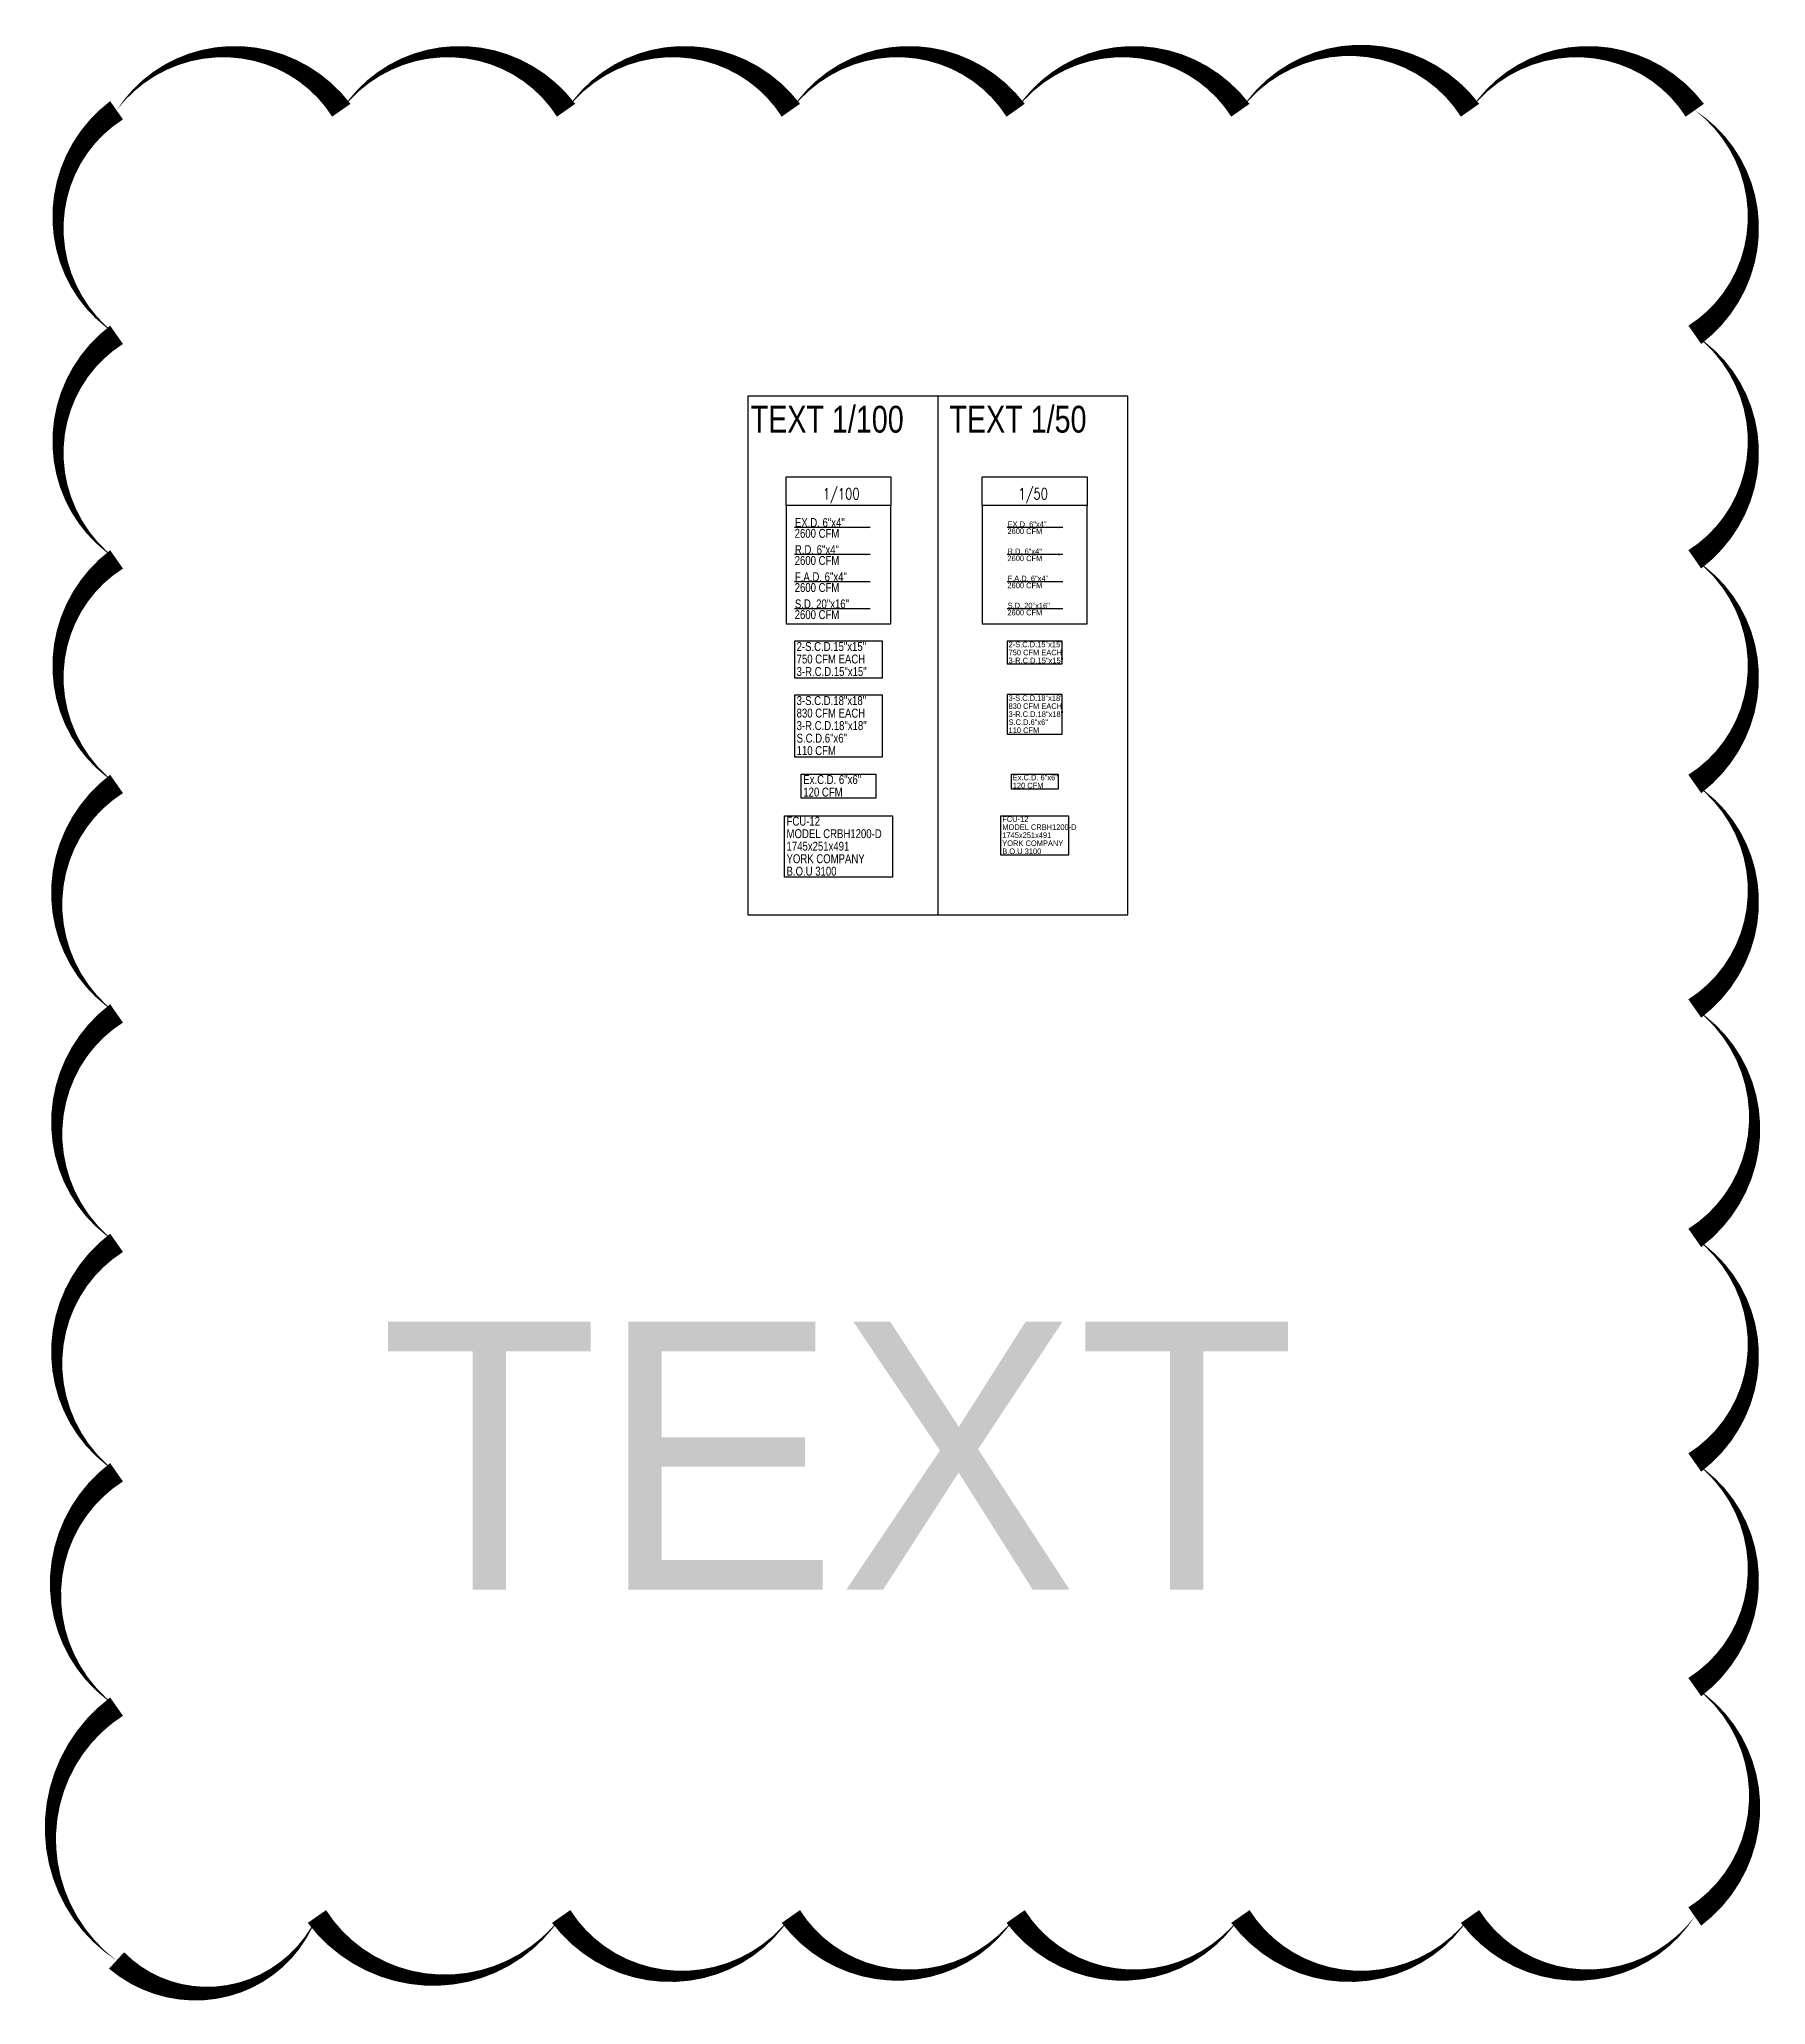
# Model space of a CAD drawing. Header units: millimetres. Extents: x -21221 to 1625077, y -149981 to 356550.
# Drawn here: x 861042 to 899671, y 210734 to 254714 of the extents above; entities that cross this region are included whole.
import ezdxf
from ezdxf.enums import TextEntityAlignment as Align

# ---------------------------------------------------------------- set-up
doc = ezdxf.new("R2010")
doc.units = ezdxf.units.MM
doc.header["$LTSCALE"] = 1000
doc.header["$MEASUREMENT"] = 0
doc.layers.get('0').update_dxf_attribs({"linetype": 'CONTINUOUS'})
for name, color, linetype in [('1-EX-DUCT', 1, 'CONTINUOUS'), ('11-F-A-DUCT', 11, 'CONTINUOUS'), ('12- EQUIPMENT HVAC', 12, 'CONTINUOUS'), ('3- SUPPLY DUCT', 3, 'CONTINUOUS'), ('40-REFERENCE-DRAWINGS-0-35', 40, 'CONTINUOUS')]:
    doc.layers.add(name, color=color, linetype=linetype)
doc.layers.add('6-RETURN-DUCT', color=6, linetype='CONTINUOUS', lineweight=50)
doc.styles.add('ROMANS', font='romans.shx', dxfattribs={"width": 0.85})
doc.styles.add('STENCIL', font='stencil.shx')
doc.styles.add('SUPPORT', font='ROMANT.SHX', dxfattribs={"width": 0.75, "height": 250})
doc.styles.add('TEXT-P', font='stencil.shx', dxfattribs={"height": 0.3})
doc.dimstyles.get("Standard").update_dxf_attribs({"dimtxt": 125, "dimasz": 200, "dimexe": 0.18, "dimexo": 0.0625, "dimgap": 0.09, "dimtad": 0, "dimtih": 1, "dimtoh": 1, "dimdec": 4, "dimlfac": 0.1, "dimzin": 0, "dimdsep": 46, "dimtxsty": 'ROMANS', "dimcen": 0.09, "dimclrd": 1, "dimclre": 1, "dimclrt": 256, "dimadec": 0, "dimazin": 0, "dimtfac": 1, "dimtdec": 4, "dimtofl": 0, "dimtmove": 0, "dimatfit": 3, "dimfxl": 1, "dimtolj": 1, "dimtzin": 0, "dimarcsym": 0})

msp = doc.modelspace()

# ---------------------------------------------------------------- texts
at = {"color": 4, "ltscale": 50, "style": 'SUPPORT', "width": 0.75}
for s, p in [('1/100', (878576.3, 244418.5)), ('1/50', (882951.1, 244418.5))]:
    msp.add_text(s, height=250, dxfattribs=at).set_placement(p)
at = {"layer": '1-EX-DUCT', "color": 4, "style": 'TEXT-P', "width": 0.8}
for s, height, p in [('120 CFM', 200, (878137.2, 237709.2)), ('Ex.C.D. 6"x6"', 200, (878137.2, 237989.2)), ('120 CFM', 125, (882823.3, 237915.2)), ('Ex.C.D. 6"x6"', 125, (882823.3, 238095.2))]:
    msp.add_text(s, height=height, dxfattribs=at).set_placement(p, align=Align.BOTTOM_LEFT)
at = {"layer": '12- EQUIPMENT HVAC', "color": 4, "style": 'TEXT-P', "width": 0.8}
for s, height, p in [('FCU-12', 200, (877762.2, 237058.1)), ('FCU-12', 125, (882588.9, 237164.1)), ('MODEL CRBH1200-D', 125, (882588.9, 236984.1)), ('1745x251x491', 200, (877762.2, 236498.1)), ('MODEL CRBH1200-D', 200, (877762.2, 236778.1)), ('YORK COMPANY', 125, (882588.9, 236624.1)), ('1745x251x491', 125, (882588.9, 236804.1)), ('YORK COMPANY', 200, (877762.2, 236218.1)), ('B.O.U 3100', 200, (877762.2, 235938.1)), ('B.O.U 3100', 125, (882588.9, 236444.1))]:
    msp.add_text(s, height=height, dxfattribs=at).set_placement(p, align=Align.BOTTOM_LEFT)
at = {"layer": '3- SUPPLY DUCT', "color": 4, "style": 'TEXT-P', "width": 0.8}
for s, height, p in [('2-S.C.D.15"x15"', 200, (877987.2, 240966.5)), ('2-S.C.D.15"x15"', 125, (882729.6, 241072.6)), ('750 CFM EACH', 125, (882729.6, 240892.6)), ('3-R.C.D.15"x15"', 200, (877987.2, 240406.5)), ('750 CFM EACH', 200, (877987.2, 240686.5)), ('3-R.C.D.15"x15"', 125, (882729.6, 240712.6)), ('3-S.C.D.18"x18"', 200, (877987.2, 239756.6)), ('830 CFM EACH', 200, (877987.2, 239476.6)), ('3-S.C.D.18"x18"', 125, (882729.6, 239872.7)), ('830 CFM EACH', 125, (882729.6, 239692.7)), ('3-R.C.D.18"x18"', 200, (877987.2, 239196.6)), ('3-R.C.D.18"x18"', 125, (882729.6, 239512.7)), ('S.C.D.6"x6"', 125, (882729.6, 239332.7)), ('110 CFM', 125, (882729.6, 239152.7)), ('S.C.D.6"x6"', 200, (877987.2, 238916.6)), ('110 CFM', 200, (877987.2, 238636.6))]:
    msp.add_text(s, height=height, dxfattribs=at).set_placement(p, align=Align.BOTTOM_LEFT)
at = {"layer": '40-REFERENCE-DRAWINGS-0-35', "lineweight": 35, "style": 'STENCIL', "width": 0.8}
for s, p in [('TEXT 1/100', (876958.8, 245912.3)), ('TEXT 1/50', (881406.1, 245912.3))]:
    msp.add_text(s, height=600, dxfattribs=at).set_placement(p)
at = {"layer": '40-REFERENCE-DRAWINGS-0-35', "lineweight": 35, "style": 'STENCIL'}
msp.add_text('TEXT', height=6000, dxfattribs=at).set_placement((868661.5, 220018))

# ---------------------------------------------------------------- blocks, each defined once
blk = doc.blocks.new('1  100 EX')
at = {"layer": '1-EX-DUCT', "color": 4, "style": 'TEXT-P', "width": 0.8}
for s, p in [('EX.D. 6"x4"', (-1685, 10)), ('2600 CFM', (-1690, -231))]:
    blk.add_text(s, height=200, dxfattribs=at).set_placement(p)
at = {"layer": '1-EX-DUCT', "color": 33}
blk.add_leader([(0, 0), (-1696, 0)], dimstyle='Standard', override={"dimasz": 100, "dimgap": 0.09, "dimtad": 0}, dxfattribs=at)
blk = doc.blocks.new('1  100  R')
at = {"layer": '6-RETURN-DUCT', "color": 4, "style": 'TEXT-P', "width": 0.8}
for s, p in [('R.D. 6"x4"', (-1685, 10)), ('2600 CFM', (-1690, -231))]:
    blk.add_text(s, height=200, dxfattribs=at).set_placement(p)
at = {"layer": '6-RETURN-DUCT', "color": 33}
blk.add_leader([(0, 0), (-1696, 0)], dimstyle='Standard', override={"dimasz": 100, "dimgap": 0.09, "dimtad": 0}, dxfattribs=at)
blk = doc.blocks.new('1  100 F')
at = {"layer": '11-F-A-DUCT', "color": 4, "style": 'TEXT-P', "width": 0.8}
for s, p in [('F.A.D. 6"x4"', (-1685, 10)), ('2600 CFM', (-1690, -231))]:
    blk.add_text(s, height=200, dxfattribs=at).set_placement(p)
at = {"layer": '11-F-A-DUCT', "color": 33}
blk.add_leader([(0, 0), (-1696, 0)], dimstyle='Standard', override={"dimasz": 100, "dimgap": 0.09, "dimtad": 0}, dxfattribs=at)
blk = doc.blocks.new('1  100 S')
at = {"layer": '3- SUPPLY DUCT', "color": 4, "style": 'TEXT-P', "width": 0.8}
for s, p in [('S.D. 20"x16"', (-1685, 10)), ('2600 CFM', (-1690, -231))]:
    blk.add_text(s, height=200, dxfattribs=at).set_placement(p)
at = {"layer": '3- SUPPLY DUCT', "color": 33}
blk.add_leader([(0, 0), (-1696, 0)], dimstyle='Standard', override={"dimasz": 100, "dimgap": 0.09, "dimtad": 0}, dxfattribs=at)
blk = doc.blocks.new('1  50  EX')
at = {"layer": '1-EX-DUCT', "color": 4, "style": 'TEXT-P', "width": 0.8}
for s, p in [('EX.D. 6"x4"', (-1239, 10)), ('2600 CFM', (-1242, -146))]:
    blk.add_text(s, height=125, dxfattribs=at).set_placement(p)
at = {"layer": '1-EX-DUCT', "color": 33}
blk.add_leader([(0, 0), (-1246, 0)], dimstyle='Standard', override={"dimasz": 100, "dimgap": 0.09, "dimtad": 0}, dxfattribs=at)
blk = doc.blocks.new('1  50 R')
at = {"layer": '6-RETURN-DUCT', "color": 4, "style": 'TEXT-P', "width": 0.8}
for s, p in [('R.D. 6"x4"', (-1239, 10)), ('2600 CFM', (-1242, -146))]:
    blk.add_text(s, height=125, dxfattribs=at).set_placement(p)
at = {"layer": '6-RETURN-DUCT', "color": 33}
blk.add_leader([(0, 0), (-1246, 0)], dimstyle='Standard', override={"dimasz": 100, "dimgap": 0.09, "dimtad": 0}, dxfattribs=at)
blk = doc.blocks.new('1  50 F')
at = {"layer": '11-F-A-DUCT', "color": 4, "style": 'TEXT-P', "width": 0.8}
for s, p in [('F.A.D. 6"x4"', (-1239, 10)), ('2600 CFM', (-1242, -146))]:
    blk.add_text(s, height=125, dxfattribs=at).set_placement(p)
at = {"layer": '11-F-A-DUCT', "color": 33}
blk.add_leader([(0, 0), (-1246, 0)], dimstyle='Standard', override={"dimasz": 100, "dimgap": 0.09, "dimtad": 0}, dxfattribs=at)
blk = doc.blocks.new('1  50 S')
at = {"layer": '3- SUPPLY DUCT', "color": 4, "style": 'TEXT-P', "width": 0.8}
for s, p in [('S.D. 20"x16"', (-1239, 10)), ('2600 CFM', (-1242, -146))]:
    blk.add_text(s, height=125, dxfattribs=at).set_placement(p)
at = {"layer": '3- SUPPLY DUCT', "color": 33}
blk.add_leader([(0, 0), (-1246, 0)], dimstyle='Standard', override={"dimasz": 100, "dimgap": 0.09, "dimtad": 0}, dxfattribs=at)

# ---------------------------------------------------------------- linework, layer by layer
msp.add_line((881146.3, 246728), (881146.3, 235120))
for points in [[(885395, 246728), (876897.6, 246728), (876897.6, 235120), (885395, 235120)], [(880098.1, 244283.5), (877751.4, 244283.5), (877751.4, 244920.7), (880098.1, 244920.7)], [(884488.9, 244283.5), (882142.2, 244283.5), (882142.2, 244920.7), (884488.9, 244920.7)], [(880098.1, 244283.5), (877751.4, 244283.5), (877751.4, 241637.5), (880098.1, 241637.5)], [(884488.9, 244283.5), (882142.2, 244283.5), (882142.2, 241637.5), (884488.9, 241637.5)]]:
    msp.add_lwpolyline(points, close=True)
at = {"layer": '1-EX-DUCT', "color": 33}
for points in [[(878088.5, 238272), (879760.9, 238272), (879760.9, 237729.1), (878088.5, 237729.1)], [(882792.9, 238272), (883838.2, 238272), (883838.2, 237932.7), (882792.9, 237932.7)]]:
    msp.add_lwpolyline(points, close=True, dxfattribs=at)
at = {"layer": '12- EQUIPMENT HVAC', "color": 33}
for points in [[(877713.5, 237340.9), (880135.9, 237340.9), (880135.9, 235961.7), (877713.5, 235961.7)], [(882558.5, 237340.9), (884072.5, 237340.9), (884072.5, 236458.9), (882558.5, 236458.9)]]:
    msp.add_lwpolyline(points, close=True, dxfattribs=at)
at = {"layer": '3- SUPPLY DUCT'}
msp.add_lwpolyline([(862770.3, 211724, 0, 500, -0.5205671), (862770.3, 217404.5, 0, 500, -0.5205671), (862770.3, 222648.1, 0, 500, -0.5205671), (862770.3, 227782.5, 0, 500, -0.5205671), (862770.3, 232916.8, 0, 500, -0.5205671), (862770.3, 238051.1, 0, 500, -0.5205671), (862770.3, 243076.2, 0, 500, -0.5205671), (862770.3, 248101.3, 0, 500, -0.5205671), (862770.3, 253126.4, 0, 500, -0.5205671), (867799.6, 253126.4, 0, 500, -0.5205671), (872828.9, 253126.4, 0, 500, -0.5205671), (877858.3, 253126.4, 0, 500, -0.5205671), (882887.6, 253126.4, 0, 500, -0.5205671), (887916.9, 253126.4, 0, 500, -0.5205671), (893055.5, 253126.4, 0, 500, -0.5205671), (898084.8, 253126.4, 0, 500, -0.5205671), (898084.8, 248101.3, 0, 500, -0.5205671), (898084.8, 243076.2, 0, 500, -0.5205671), (898084.8, 238051.1, 0, 500, -0.5205671), (898084.8, 233026, 0, 500, -0.5205671), (898084.8, 227891.7, 0, 500, -0.5205671), (898084.8, 222866.6, 0, 500, -0.5205671), (898084.8, 217841.5, 0, 500, -0.5205671), (898084.8, 212707.2, 0, 500, -0.5205671), (893055.5, 212707.2, 0, 500, -0.5205671), (887916.9, 212707.2, 0, 500, -0.5205671), (882887.6, 212707.2, 0, 500, -0.5205671), (877858.3, 212707.2, 0, 500, -0.5205671), (872719.6, 212707.2, 0, 500, -0.5205671), (867253, 212707.2, 0, 500, -0.5205671)], format="xyseb", close=True, dxfattribs=at)
at = {"layer": '3- SUPPLY DUCT', "color": 33}
for points in [[(877938.5, 240427.6), (879910.9, 240427.6), (879910.9, 241249.3), (877938.5, 241249.3)], [(882699.1, 240735.8), (883931.9, 240735.8), (883931.9, 241249.3), (882699.1, 241249.3)], [(877938.5, 238660.2), (879910.9, 238660.2), (879910.9, 240039.4), (877938.5, 240039.4)], [(882699.1, 239167.4), (883931.9, 239167.4), (883931.9, 240049.4), (882699.1, 240049.4)]]:
    msp.add_lwpolyline(points, close=True, dxfattribs=at)

# ---------------------------------------------------------------- block references
at = {"layer": '3- SUPPLY DUCT'}
for name, p in [('1  100 EX', (879634, 243789.7)), ('1  50  EX', (883947, 243789.7)), ('1  100  R', (879634, 243183.3)), ('1  50 R', (883947, 243183.3)), ('1  100 F', (879634, 242576.9)), ('1  50 F', (883947, 242576.9)), ('1  100 S', (879634, 241970.5)), ('1  50 S', (883947, 241970.5))]:
    msp.add_blockref(name, p, dxfattribs=at)

msp.set_redraw_order([(e.dxf.handle, doc.entitydb.next_handle()) for e in msp.query("TEXT MTEXT ATTDEF DIMENSION ARC_DIMENSION")])  # texts and dimensions are drawn at this point

doc.saveas('drawing.dxf')
